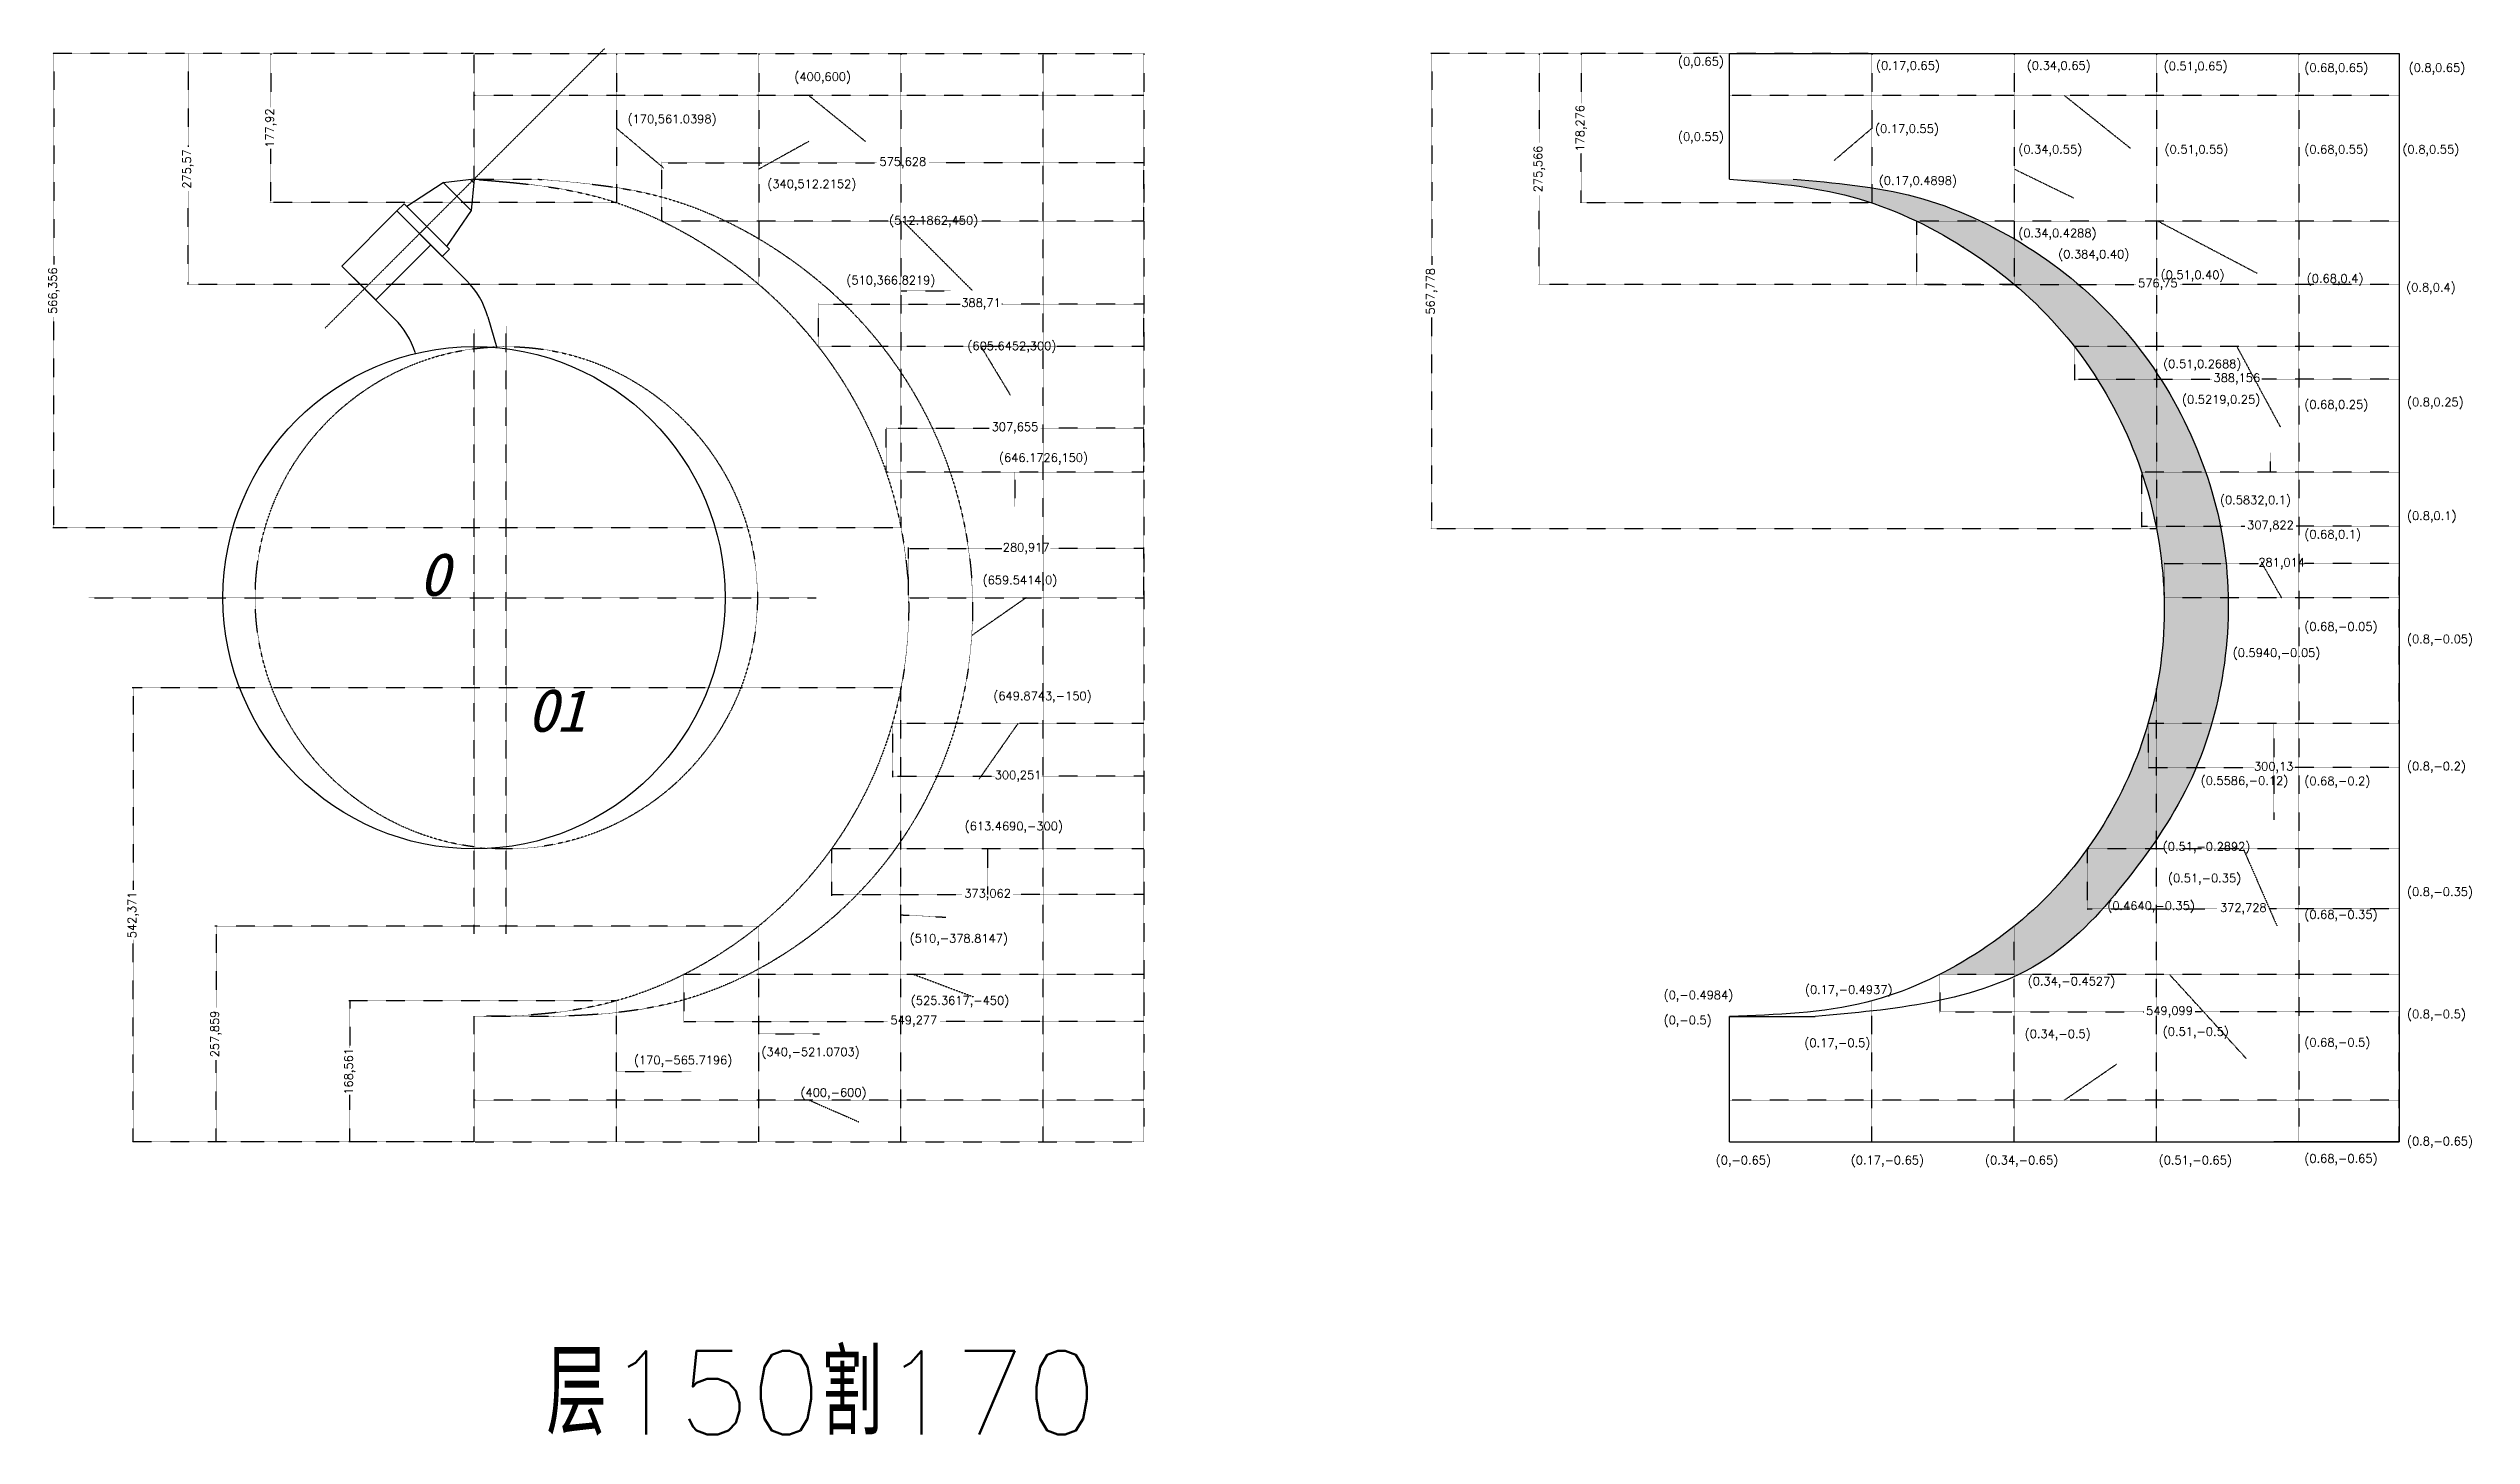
# Model space of a CAD drawing. Header units: millimetres. Extents: x -508 to 2386, y -1001 to 656.
import ezdxf

# ---------------------------------------------------------------- set-up
doc = ezdxf.new("R2010")
doc.units = ezdxf.units.MM
doc.header["$LTSCALE"] = 0.25
for name, pattern in [('ACAD_ISO02W100', [15, 12, -3]), ('CENTER', [50.800000000000004, 31.75, -6.35, 6.35, -6.35]), ('DASHED', [19.049999999999997, 12.7, -6.35])]:
    doc.linetypes.add(name, pattern=pattern)
doc.layers.add('zhongxinxian', color=250, linetype='CENTER')
doc.styles.get("Standard").update_dxf_attribs({"font": 'txt', "bigfont": 'gbcbig.shx'})
doc.dimstyles.new('ddd', dxfattribs={"dimtxt": 10, "dimasz": 0.01, "dimexe": 1.25, "dimexo": 0.625, "dimtad": 0, "dimtoh": 1, "dimdec": 3, "dimtxsty": 'Standard', "dimblk1": 'NONE', "dimsah": 1, "dimcen": 2.5, "dimadec": 0, "dimazin": 0, "dimtfac": 1, "dimtdec": 3, "dimtmove": 0, "dimatfit": 3, "dimfxl": 1, "dimarcsym": 0})
doc.dimstyles.new('ISO-25', dxfattribs={"dimtxt": 10, "dimasz": 0.01, "dimexe": 1.25, "dimexo": 0.625, "dimtad": 0, "dimtoh": 1, "dimdec": 3, "dimtxsty": 'Standard', "dimblk1": 'NONE', "dimsah": 1, "dimcen": 2.5, "dimadec": 0, "dimazin": 0, "dimtfac": 1, "dimtdec": 3, "dimtmove": 0, "dimatfit": 3, "dimldrblk": 'NONE', "dimfxl": 1, "dimarcsym": 0})

msp = doc.modelspace()

# ---------------------------------------------------------------- texts
at = {"color": 250, "ltscale": 0.01, "width": 1397.16662726079, "attachment_point": 1}
for s, insert, char_height in [('(0,0.65)', (1438.258440625791, 645.7235476988003), 10), ('(0.17,0.65)', (1674.837218145473, 640.7876544276476), 10), ('(0.34,0.65)', (1855.028884999726, 640.7876544235077), 10), ('(0.51,0.65)', (2018.597480723127, 640.1656319575922), 10), ('(0.68,0.65)', (2186.565743827447, 638.2359652239865), 10), ('(0.8,0.65)', (2311.09394901738, 638.2359652239865), 10), ('(400,600)', (382.6625749725999, 627.4358887835652), 10), ('(170,561.0398)', (183.4375664104036, 577.0207714743802), 10), ('(0,0.55)', (1438.258440625791, 555.9056073919884), 10), ('(0.17,0.55)', (1673.704459318742, 565.3103892499694), 10), ('(0.34,0.55)', (1844.837218142935, 540.7876544279824), 10), ('(0.51,0.55)', (2019.562824276662, 540.7876544279824), 10), ('(0.68,0.55)', (2186.565743827447, 540.7876544279824), 10), ('(0.8,0.55)', (2303.863674848639, 540.7876544279824), 10), ('(340,512.2152)', (350.3208412380509, 499.4590557939474), 10), ('(0.17,0.4898)', (1678.235463703018, 503.4190475681441), 10), ('(512.1862,450)', (495.9210026041609, 455.9497159242339), 10), ('(0.34,0.4288)', (1844.837218142935, 440.6643568986009), 10), ('(0.384,0.40)', (1892.531442943437, 415.4468621297127), 10), ('(510,366.8219)', (444.7586884766597, 384.4091789459045), 10), ('(0.51,0.40)', (2014.837218142935, 390.7876544279823), 10), ('(0.68,0.4)', (2189.461743565385, 386.4140717747468), 10), ('(0.8,0.4)', (2308.26795817832, 375.9283996502969), 10), ('(605.6452,300)', (589.3799535554324, 305.9497159242339), 10), ('(0.51,0.2688)', (2017.9511122146, 284.4423404698605), 10), ('(0.5219,0.25)', (2040.436161305044, 241.9394750898042), 10), ('(0.68,0.25)', (2186.565743827447, 235.8998413552435), 10), ('(0.8,0.25)', (2309.163261910317, 238.7943508389107), 10), ('(646.1726,150)', (627.1659853193732, 172.4071469128095), 10), ('(0.5832,0.1)', (2085.744254213078, 121.9484233846177), 10), ('(0.8,0.1)', (2309.163261910317, 102.9593059160647), 10), ('(0.68,0.1)', (2186.565743827447, 80.91692878055528), 10), ('(659.5414,0)', (607.4963805089383, 26.22012126722359), 10), ('(0.68,-0.05)', (2186.565743827447, -29.30231400541855), 10), ('(0.8,-0.05)', (2309.163261910317, -44.29045197589826), 10), ('(0.5940,-0.05)', (2101.057447836174, -60.67036894590144), 10), ('(649.8743,-150)', (620.3488804885119, -112.1967845443149), 10), ('(0.8,-0.2)', (2309.163261910317, -196.1060837956033), 10), ('(0.5586,-0.12)', (2062.711998204342, -213.4875469942657), 10), ('(0.68,-0.2)', (2186.565743827447, -213.8549454113963), 10), ('(613.4690,-300)', (586.0756065785054, -267.7374254977047), 10), ('(0.51,-0.2892)', (2017.447025659383, -292.0774591483739), 10), ('(0.51,-0.35)', (2023.642101989009, -329.8736431740875), 10), ('(0.8,-0.35)', (2309.163261910317, -346.1854190350998), 10), ('(0.4640,-0.35)', (1951.161295212921, -362.8799577057559), 10), ('(0.68,-0.35)', (2186.565743827447, -373.3301296485272), 10), ('(510,-378.8147)', (520.385150075449, -401.8733948776543), 10), ('(0.17,-0.4937)', (1589.931452217591, -463.0402124176207), 10), ('(0.34,-0.4527)', (1856.037286828506, -453.0306609009251), 10), ('(525.3617,-450)', (521.8132084558229, -476.0762753843636), 10), ('(0,-0.4984)', (1421.111610020418, -469.4643895929457), 10), ('(0.8,-0.5)', (2309.163261910317, -492.2937037535014), 10), ('(0,-0.5)', (1421.111610020418, -499.5035665928249), 10), ('(0.34,-0.5)', (1852.460586608672, -515.9478177346343), 10), ('(0.51,-0.5)', (2017.447025659383, -513.2152775693231), 10), ('(170,-565.7196)', (191.0712702274104, -547.2702598000724), 10), ('(340,-521.0703)', (343.3065724477156, -537.4363465963023), 10), ('(0.17,-0.5)', (1589.216118358156, -526.6723358763448), 10), ('(0.68,-0.5)', (2186.565743827447, -526.0669157752474), 10), ('(400,-600)', (389.9600899398756, -586.0285197135072), 10), ('(0,-0.65)', (1483.346057785869, -666.8060195770486), 10), ('(0.17,-0.65)', (1644.783022494529, -666.8060195770487), 10), ('(0.34,-0.65)', (1805.066850344492, -666.8060195770487), 10), ('(0.51,-0.65)', (2012.531944871977, -666.8060195770487), 10), ('(0.68,-0.65)', (2186.565743827447, -664.8193401759315), 10), ('(0.8,-0.65)', (2309.163261910317, -644.1093355732064), 10), ('层150割170', (86.42051486375374, -899.6901076151538), 100)]:
    msp.add_mtext(s, dxfattribs=dict(at, insert=insert, char_height=char_height))
at = {"linetype": 'ACAD_ISO02W100', "ltscale": 0.01, "char_height": 50, "attachment_point": 1}
for s, insert, width in [('{\\fKaiTi|b1|i1|c134|p49;O}', (-64.82698168557027, 52.30310742235383), 7732.277668696863), ('{\\fKaiTi|b1|i1|c134|p49;^I^IO\\fKaiTi|b0|i1|c134|p49;1}', (64.52020004906693, -26.7295983574663), 100.5108071200027)]:
    msp.add_mtext(s, dxfattribs=dict(at, insert=insert, width=width))

# ---------------------------------------------------------------- blocks, each defined once
blk = doc.blocks.new('*D7')
at = {"color": 0, "linetype": 'DASHED', "lineweight": -2, "ltscale": 0.01}
for p, q in [((1669.375000612208, 649.999999999665), (1321.490094747692, 649.999999999665)), ((1322.740094747692, 649.999999999665), (1322.740094747692, 590.6586540187877)), ((1322.740094747692, 471.7339747045773), (1322.740094747692, 531.0753206854545)), ((1669.375000609384, 471.7239747045772), (1321.490094747692, 471.7239747045774))]:
    blk.add_line(p, q, dxfattribs=at)
at = {"color": 0, "linetype": 'DASHED', "ltscale": 0.01}
blk.add_solid([(1322.738428081025, 471.7339747045773), (1322.741761414359, 471.7339747045773), (1322.740094747692, 471.7239747045774)], dxfattribs=at)
at = {"layer": 'Defpoints', "color": 0, "linetype": 'DASHED', "ltscale": 0.01}
for p in [(1670.000000612208, 649.999999999665), (1322.740094747692, 471.7239747045774), (1670.000000609384, 471.7239747045772)]:
    blk.add_point(p, dxfattribs=at)
at = {"color": 0, "linetype": 'DASHED', "ltscale": 0.01, "insert": (1322.740094747692, 560.8669873521213), "char_height": 10, "attachment_point": 5, "rotation": 90}
blk.add_mtext('178,276', dxfattribs=at)
blk = doc.blocks.new('_None')
blk = doc.blocks.new('*D8')
at = {"color": 0, "linetype": 'DASHED', "lineweight": -2, "ltscale": 0.01}
for p, q in [((1499.37500060967, 650.0000000687194), (1271.282262067666, 650.0000000687195)), ((1272.532262067666, 650.0000000687195), (1272.532262067666, 543.6801320027105)), ((1272.532262067666, 374.4435972700347), (1272.532262067666, 480.7634653360437)), ((1839.37500060967, 374.4335972700345), (1271.282262067666, 374.4335972700347))]:
    blk.add_line(p, q, dxfattribs=at)
at = {"color": 0, "linetype": 'DASHED', "ltscale": 0.01}
blk.add_solid([(1272.530595400999, 374.4435972700347), (1272.533928734333, 374.4435972700347), (1272.532262067666, 374.4335972700347)], dxfattribs=at)
at = {"layer": 'Defpoints', "color": 0, "linetype": 'DASHED', "ltscale": 0.01}
for p in [(1500.00000060967, 650.0000000687194), (1272.532262067666, 374.4335972700347), (1840.00000060967, 374.4335972700345)]:
    blk.add_point(p, dxfattribs=at)
at = {"color": 0, "linetype": 'DASHED', "ltscale": 0.01, "insert": (1272.532262067666, 512.2217986693772), "char_height": 10, "attachment_point": 5, "rotation": 90}
blk.add_mtext('275,566', dxfattribs=at)
blk = doc.blocks.new('*D9')
at = {"color": 0, "linetype": 'DASHED', "lineweight": -2, "ltscale": 0.01}
for p, q in [((1494.80754767995, 649.999999999665), (1142.809276080435, 649.9999999996651)), ((1144.059276080435, 649.9899999996651), (1144.059276080435, 397.5643275708947)), ((1144.059276080435, 82.2219884754577), (1144.059276080435, 334.6476609042281)), ((2009.37500060967, 82.22198847545747), (1142.809276080435, 82.2219884754577))]:
    blk.add_line(p, q, dxfattribs=at)
at = {"color": 0, "linetype": 'DASHED', "ltscale": 0.01}
blk.add_solid([(1144.057609413768, 649.9899999996651), (1144.060942747102, 649.9899999996651), (1144.059276080435, 649.9999999996651)], dxfattribs=at)
at = {"layer": 'Defpoints', "color": 0, "linetype": 'DASHED', "ltscale": 0.01}
for p in [(1144.059276080435, 649.9999999996651), (1495.43254767995, 649.999999999665), (2010.00000060967, 82.22198847545747)]:
    blk.add_point(p, dxfattribs=at)
at = {"color": 0, "linetype": 'DASHED', "ltscale": 0.01, "insert": (1144.059276080435, 366.1059942375616), "char_height": 10, "attachment_point": 5, "rotation": 90}
blk.add_mtext('567,778', dxfattribs=at)
blk = doc.blocks.new('*D16')
at = {"color": 0, "linetype": 'DASHED', "lineweight": -2, "ltscale": 0.01}
for p, q in [((1723.249576085203, 449.3749999999999), (1723.249576085203, 373.1835972700345)), ((2300.00000060967, 449.3749999999999), (2300.00000060967, 373.1835972700345)), ((1723.259576085203, 374.4335972700345), (1985.171455014103, 374.4335972700345)), ((2300.00000060967, 374.4335972700345), (2038.08812168077, 374.4335972700345))]:
    blk.add_line(p, q, dxfattribs=at)
at = {"color": 0, "linetype": 'DASHED', "ltscale": 0.01}
blk.add_solid([(1723.259576085203, 374.4352639367012), (1723.259576085203, 374.4319306033678), (1723.249576085203, 374.4335972700345)], dxfattribs=at)
at = {"layer": 'Defpoints', "color": 0, "linetype": 'DASHED', "ltscale": 0.01}
for p in [(1723.249576085203, 449.9999999999999), (2300.00000060967, 449.9999999999999), (1723.249576085203, 374.4335972700345)]:
    blk.add_point(p, dxfattribs=at)
at = {"color": 0, "linetype": 'DASHED', "ltscale": 0.01, "insert": (2011.629788347436, 374.4335972700345), "char_height": 10, "attachment_point": 5}
blk.add_mtext('576,75', dxfattribs=at)
blk = doc.blocks.new('*D17')
at = {"color": 0, "linetype": 'DASHED', "lineweight": -2, "ltscale": 0.01}
for p, q in [((1911.843990827267, 299.375), (1911.843990827267, 260.0194115687682)), ((2300.00000060967, 299.3749999999999), (2300.00000060967, 260.0194115687682)), ((1911.853990827267, 261.2694115687682), (2076.130329051802, 261.2694115687682)), ((2300.00000060967, 261.2694115687682), (2135.713662385135, 261.2694115687682))]:
    blk.add_line(p, q, dxfattribs=at)
at = {"color": 0, "linetype": 'DASHED', "ltscale": 0.01}
blk.add_solid([(1911.853990827267, 261.2710782354349), (1911.853990827267, 261.2677449021015), (1911.843990827267, 261.2694115687682)], dxfattribs=at)
at = {"layer": 'Defpoints', "color": 0, "linetype": 'DASHED', "ltscale": 0.01}
for p in [(1911.843990827267, 300), (2300.00000060967, 299.9999999999999), (1911.843990827267, 261.2694115687682)]:
    blk.add_point(p, dxfattribs=at)
at = {"color": 0, "linetype": 'DASHED', "ltscale": 0.01, "insert": (2105.921995718468, 261.2694115687682), "char_height": 10, "attachment_point": 5}
blk.add_mtext('388,156', dxfattribs=at)
blk = doc.blocks.new('*D18')
at = {"color": 0, "linetype": 'DASHED', "lineweight": -2, "ltscale": 0.01}
for p, q in [((1992.177854847383, 149.3750000000001), (1992.177854847383, 84.19267221836162)), ((2300.00000060967, 149.375), (2300.00000060967, 84.19267221836162)), ((1992.187854847383, 85.44267221836162), (2115.463927728526, 85.44267221836162)), ((2300.00000060967, 85.44267221836162), (2176.713927728526, 85.44267221836162))]:
    blk.add_line(p, q, dxfattribs=at)
at = {"color": 0, "linetype": 'DASHED', "ltscale": 0.01}
blk.add_solid([(1992.187854847383, 85.44433888502829), (1992.187854847383, 85.44100555169496), (1992.177854847383, 85.44267221836162)], dxfattribs=at)
at = {"layer": 'Defpoints', "color": 0, "linetype": 'DASHED', "ltscale": 0.01}
for p in [(1992.177854847383, 150.0000000000001), (2300.00000060967, 150), (1992.177854847383, 85.44267221836162)]:
    blk.add_point(p, dxfattribs=at)
at = {"color": 0, "linetype": 'DASHED', "ltscale": 0.01, "insert": (2146.088927728526, 85.44267221836162), "char_height": 10, "attachment_point": 5}
blk.add_mtext('307,822', dxfattribs=at)
blk = doc.blocks.new('*D20')
at = {"color": 0, "linetype": 'DASHED', "lineweight": -2, "ltscale": 0.01}
for p, q in [((1999.869568041532, -150.6249999999997), (1999.869568041532, -204.14814920752)), ((2300.00000060967, -150.6249999999997), (2300.00000060967, -204.14814920752)), ((1999.879568041532, -202.89814920752), (2126.814784325601, -202.89814920752)), ((2300.00000060967, -202.89814920752), (2173.064784325601, -202.89814920752))]:
    blk.add_line(p, q, dxfattribs=at)
at = {"color": 0, "linetype": 'DASHED', "ltscale": 0.01}
blk.add_solid([(1999.879568041532, -202.8964825408533), (1999.879568041532, -202.8998158741866), (1999.869568041532, -202.89814920752)], dxfattribs=at)
at = {"layer": 'Defpoints', "color": 0, "linetype": 'DASHED', "ltscale": 0.01}
for p in [(1999.869568041532, -149.9999999999997), (2300.00000060967, -149.9999999999997), (1999.869568041532, -202.89814920752)]:
    blk.add_point(p, dxfattribs=at)
at = {"color": 0, "linetype": 'DASHED', "ltscale": 0.01, "insert": (2149.939784325601, -202.89814920752), "char_height": 10, "attachment_point": 5}
blk.add_mtext('300,13', dxfattribs=at)
blk = doc.blocks.new('*D21')
at = {"color": 0, "linetype": 'DASHED', "lineweight": -2, "ltscale": 0.01}
for p, q in [((1927.27195998354, -300.6249999999996), (1927.27195998354, -372.864279485424)), ((2300.00000060967, -300.6249999999997), (2300.00000060967, -372.864279485424)), ((1927.28195998354, -371.614279485424), (2082.182646963272, -371.614279485424)), ((2300.00000060967, -371.614279485424), (2145.099313629938, -371.614279485424))]:
    blk.add_line(p, q, dxfattribs=at)
at = {"color": 0, "linetype": 'DASHED', "ltscale": 0.01}
blk.add_solid([(1927.28195998354, -371.6126128187574), (1927.28195998354, -371.6159461520907), (1927.27195998354, -371.614279485424)], dxfattribs=at)
at = {"layer": 'Defpoints', "color": 0, "linetype": 'DASHED', "ltscale": 0.01}
for p in [(1927.27195998354, -299.9999999999996), (2300.00000060967, -299.9999999999997), (1927.27195998354, -371.614279485424)]:
    blk.add_point(p, dxfattribs=at)
at = {"color": 0, "linetype": 'DASHED', "ltscale": 0.01, "insert": (2113.640980296605, -371.614279485424), "char_height": 10, "attachment_point": 5}
blk.add_mtext('372,728', dxfattribs=at)
blk = doc.blocks.new('*D22')
at = {"color": 0, "linetype": 'DASHED', "lineweight": -2, "ltscale": 0.01}
for p, q in [((1750.900981949635, -450.6249999999998), (1750.900981949635, -496.0667345508173)), ((2300.00000060967, -450.6249999999996), (2300.00000060967, -496.0667345508173)), ((1750.910981949635, -494.8167345508173), (1994.830491279653, -494.8167345508173)), ((2300.00000060967, -494.8167345508173), (2056.080491279653, -494.8167345508173))]:
    blk.add_line(p, q, dxfattribs=at)
at = {"color": 0, "linetype": 'DASHED', "ltscale": 0.01}
blk.add_solid([(1750.910981949635, -494.8150678841506), (1750.910981949635, -494.8184012174839), (1750.900981949635, -494.8167345508173)], dxfattribs=at)
at = {"layer": 'Defpoints', "color": 0, "linetype": 'DASHED', "ltscale": 0.01}
for p in [(1750.900981949635, -449.9999999999998), (2300.00000060967, -449.9999999999996), (1750.900981949635, -494.8167345508173)]:
    blk.add_point(p, dxfattribs=at)
at = {"color": 0, "linetype": 'DASHED', "ltscale": 0.01, "insert": (2025.455491279653, -494.8167345508173), "char_height": 10, "attachment_point": 5}
blk.add_mtext('549,099', dxfattribs=at)
blk = doc.blocks.new('*D23')
at = {"color": 0, "linetype": 'DASHED', "lineweight": -2, "ltscale": 0.01}
for p, q in [((2018.986474346707, 0.6250000000003186), (2018.986474346707, 42.07419045788811)), ((2018.996474346707, 40.82419045788811), (2132.206570811522, 40.82419045788811)), ((2300.00000060967, 40.82419045788811), (2186.789904144855, 40.82419045788811)), ((2300.00000060967, 0.6250000000002842), (2300.00000060967, 42.07419045788811))]:
    blk.add_line(p, q, dxfattribs=at)
at = {"color": 0, "linetype": 'DASHED', "ltscale": 0.01}
blk.add_solid([(2018.996474346707, 40.82585712455477), (2018.996474346707, 40.82252379122144), (2018.986474346707, 40.82419045788811)], dxfattribs=at)
at = {"layer": 'Defpoints', "color": 0, "linetype": 'DASHED', "ltscale": 0.01}
for p in [(2018.986474346707, 40.82419045788811), (2018.986474346707, 3.186313258495449e-13), (2300.00000060967, 2.842170943040401e-13)]:
    blk.add_point(p, dxfattribs=at)
at = {"color": 0, "linetype": 'DASHED', "ltscale": 0.01, "insert": (2159.498237478188, 40.82419045788811), "char_height": 10, "attachment_point": 5}
blk.add_mtext('281,014', dxfattribs=at)
blk = doc.blocks.new('*D30')
at = {"color": 0, "linetype": 'DASHED', "lineweight": -2, "ltscale": 0.01}
for p, q in [((-0.6250000000000171, 650), (-243.908984397156, 650)), ((-242.658984397156, 650), (-242.658984397156, 585.8364600301696)), ((-242.658984397156, 472.0895867270061), (-242.658984397156, 536.2531266968364)), ((169.3749999999999, 472.079586727006), (-243.908984397156, 472.0795867270061))]:
    blk.add_line(p, q, dxfattribs=at)
at = {"color": 0, "linetype": 'DASHED', "ltscale": 0.01}
blk.add_solid([(-242.6606510638227, 472.0895867270061), (-242.6573177304894, 472.0895867270061), (-242.658984397156, 472.0795867270061)], dxfattribs=at)
at = {"layer": 'Defpoints', "color": 0, "linetype": 'DASHED', "ltscale": 0.01}
for p in [(-1.704239788851904e-14, 650), (-242.658984397156, 472.0795867270061), (169.9999999999999, 472.079586727006)]:
    blk.add_point(p, dxfattribs=at)
at = {"color": 0, "linetype": 'DASHED', "ltscale": 0.01, "insert": (-242.6589843971561, 561.044793363503), "char_height": 10, "attachment_point": 5, "rotation": 90}
blk.add_mtext('177,92', dxfattribs=at)
blk = doc.blocks.new('*D31')
at = {"color": 0, "linetype": 'DASHED', "lineweight": -2, "ltscale": 0.01}
for p, q in [((-1.250000000000017, 650), (-342.948468994251, 650.0000000000001)), ((-341.698468994251, 649.9900000000001), (-341.698468994251, 538.6685417849128)), ((-341.6984689942511, 374.4304169031587), (-341.698468994251, 485.7518751182461)), ((339.3749999999999, 374.4304169031585), (-342.9484689942511, 374.4304169031587))]:
    blk.add_line(p, q, dxfattribs=at)
at = {"color": 0, "linetype": 'DASHED', "ltscale": 0.01}
blk.add_solid([(-341.7001356609176, 649.9900000000001), (-341.6968023275843, 649.9900000000001), (-341.698468994251, 650.0000000000001)], dxfattribs=at)
at = {"layer": 'Defpoints', "color": 0, "linetype": 'DASHED', "ltscale": 0.01}
for p in [(-341.698468994251, 650.0000000000001), (-0.6250000000000171, 650), (339.9999999999999, 374.4304169031585)]:
    blk.add_point(p, dxfattribs=at)
at = {"color": 0, "linetype": 'DASHED', "ltscale": 0.01, "insert": (-341.6984689942511, 512.2102084515793), "char_height": 10, "attachment_point": 5, "rotation": 90}
blk.add_mtext('275,57', dxfattribs=at)
blk = doc.blocks.new('*D32')
at = {"color": 0, "linetype": 'DASHED', "lineweight": -2, "ltscale": 0.01}
for p, q in [((-1.250000000000017, 650), (-503.1594396225227, 650.0000000000001)), ((-501.9094396225227, 649.9900000000001), (-501.9094396225228, 398.2752715564083)), ((-501.9094396225229, 83.64387644614982), (-501.9094396225228, 335.3586048897417)), ((509.3749999999999, 83.64387644614953), (-503.1594396225229, 83.64387644614982))]:
    blk.add_line(p, q, dxfattribs=at)
at = {"color": 0, "linetype": 'DASHED', "ltscale": 0.01}
blk.add_solid([(-501.9111062891894, 649.9900000000001), (-501.907772955856, 649.9900000000001), (-501.9094396225227, 650.0000000000001)], dxfattribs=at)
at = {"layer": 'Defpoints', "color": 0, "linetype": 'DASHED', "ltscale": 0.01}
for p in [(-501.9094396225227, 650.0000000000001), (-0.6250000000000171, 650), (509.9999999999999, 83.64387644614953)]:
    blk.add_point(p, dxfattribs=at)
at = {"color": 0, "linetype": 'DASHED', "ltscale": 0.01, "insert": (-501.9094396225229, 366.8169382230749), "char_height": 10, "attachment_point": 5, "rotation": 90}
blk.add_mtext('566,356', dxfattribs=at)
blk = doc.blocks.new('*D33')
at = {"color": 0, "linetype": 'DASHED', "lineweight": -2, "ltscale": 0.01}
for p, q in [((169.3749999999998, -481.4392561043522), (-149.6537727116702, -481.4392561043521)), ((-148.4037727116701, -481.4392561043521), (-148.4037727116701, -537.589628052176)), ((-148.4037727116702, -649.9899999999997), (-148.4037727116702, -593.839628052176)), ((-0.6250000000002274, -649.9999999999997), (-149.6537727116702, -649.9999999999997))]:
    blk.add_line(p, q, dxfattribs=at)
at = {"color": 0, "linetype": 'DASHED', "ltscale": 0.01}
blk.add_solid([(-148.4054393783368, -649.9899999999997), (-148.4021060450035, -649.9899999999997), (-148.4037727116702, -649.9999999999997)], dxfattribs=at)
at = {"layer": 'Defpoints', "color": 0, "linetype": 'DASHED', "ltscale": 0.01}
for p in [(169.9999999999998, -481.4392561043522), (-148.4037727116702, -649.9999999999997), (-2.273736754432321e-13, -649.9999999999997)]:
    blk.add_point(p, dxfattribs=at)
at = {"color": 0, "linetype": 'DASHED', "ltscale": 0.01, "insert": (-148.4037727116701, -565.714628052176), "char_height": 10, "attachment_point": 5, "rotation": 90}
blk.add_mtext('168,561', dxfattribs=at)
blk = doc.blocks.new('*D34')
at = {"color": 0, "linetype": 'DASHED', "lineweight": -2, "ltscale": 0.01}
for p, q in [((339.3749999999998, -392.1406441775312), (-309.5679923708667, -392.140644177531)), ((-308.3179923708667, -392.140644177531), (-308.3179923708667, -489.606988755432)), ((-308.3179923708668, -649.9899999999996), (-308.3179923708667, -552.5236554220986)), ((-1.250000000000227, -649.9999999999997), (-309.5679923708668, -649.9999999999995))]:
    blk.add_line(p, q, dxfattribs=at)
at = {"color": 0, "linetype": 'DASHED', "ltscale": 0.01}
blk.add_solid([(-308.3196590375334, -649.9899999999996), (-308.3163257042001, -649.9899999999996), (-308.3179923708668, -649.9999999999995)], dxfattribs=at)
at = {"layer": 'Defpoints', "color": 0, "linetype": 'DASHED', "ltscale": 0.01}
for p in [(339.9999999999998, -392.1406441775312), (-308.3179923708668, -649.9999999999995), (-0.6250000000002274, -649.9999999999997)]:
    blk.add_point(p, dxfattribs=at)
at = {"color": 0, "linetype": 'DASHED', "ltscale": 0.01, "insert": (-308.3179923708666, -521.0653220887654), "char_height": 10, "attachment_point": 5, "rotation": 90}
blk.add_mtext('257,859', dxfattribs=at)
blk = doc.blocks.new('*D35')
at = {"color": 0, "linetype": 'DASHED', "lineweight": -2, "ltscale": 0.01}
for p, q in [((509.3749999999998, -107.629123318031), (-408.4289124218775, -107.6291233180308)), ((-407.1789124218775, -107.6291233180308), (-407.1789124218776, -349.0178949923484)), ((-407.1789124218777, -649.9899999999996), (-407.1789124218776, -408.6012283256818)), ((-1.875000000000227, -649.9999999999997), (-408.4289124218777, -649.9999999999995))]:
    blk.add_line(p, q, dxfattribs=at)
at = {"color": 0, "linetype": 'DASHED', "ltscale": 0.01}
blk.add_solid([(-407.1805790885443, -649.9899999999996), (-407.177245755211, -649.9899999999996), (-407.1789124218777, -649.9999999999995)], dxfattribs=at)
at = {"layer": 'Defpoints', "color": 0, "linetype": 'DASHED', "ltscale": 0.01}
for p in [(509.9999999999998, -107.629123318031), (-407.1789124218777, -649.9999999999995), (-1.250000000000227, -649.9999999999997)]:
    blk.add_point(p, dxfattribs=at)
at = {"color": 0, "linetype": 'DASHED', "ltscale": 0.01, "insert": (-407.1789124218775, -378.8095616590152), "char_height": 10, "attachment_point": 5, "rotation": 90}
blk.add_mtext('542,371', dxfattribs=at)
blk = doc.blocks.new('*D36')
at = {"color": 0, "linetype": 'DASHED', "lineweight": -2, "ltscale": 0.01}
for p, q in [((224.3724164000887, 450.6250000000002), (224.3724164000887, 520.8178824659826)), ((224.3724164000887, 519.5678824659826), (480.722874866711, 519.5678824659826)), ((799.99, 519.5678824659826), (543.6395415333777, 519.5678824659826)), ((800, 450.6250000000001), (800, 520.8178824659826))]:
    blk.add_line(p, q, dxfattribs=at)
at = {"color": 0, "linetype": 'DASHED', "ltscale": 0.01}
blk.add_solid([(799.99, 519.5695491326493), (799.99, 519.566215799316), (800, 519.5678824659826)], dxfattribs=at)
at = {"layer": 'Defpoints', "color": 0, "linetype": 'DASHED', "ltscale": 0.01}
for p in [(800, 519.5678824659826), (224.3724164000887, 450.0000000000002), (800, 450.0000000000001)]:
    blk.add_point(p, dxfattribs=at)
at = {"color": 0, "linetype": 'DASHED', "ltscale": 0.01, "insert": (512.1812082000444, 519.5678824659826), "char_height": 10, "attachment_point": 5}
blk.add_mtext('575,628', dxfattribs=at)
blk = doc.blocks.new('*D37')
at = {"color": 0, "linetype": 'DASHED', "lineweight": -2, "ltscale": 0.01}
for p, q in [((411.2903183026316, 300.6250000000001), (411.2903183026316, 352.1955080954394)), ((411.2903183026316, 350.9455080954394), (580.8484924846491, 350.9455080954394)), ((799.9899999999999, 350.9455080954394), (630.4318258179824, 350.9455080954394)), ((799.9999999999999, 300.6250000000001), (799.9999999999999, 352.1955080954394))]:
    blk.add_line(p, q, dxfattribs=at)
at = {"color": 0, "linetype": 'DASHED', "ltscale": 0.01}
blk.add_solid([(799.9899999999999, 350.9471747621061), (799.9899999999999, 350.9438414287728), (799.9999999999999, 350.9455080954394)], dxfattribs=at)
at = {"layer": 'Defpoints', "color": 0, "linetype": 'DASHED', "ltscale": 0.01}
for p in [(799.9999999999999, 350.9455080954394), (411.2903183026316, 300.0000000000001), (799.9999999999999, 300.0000000000001)]:
    blk.add_point(p, dxfattribs=at)
at = {"color": 0, "linetype": 'DASHED', "ltscale": 0.01, "insert": (605.6401591513157, 350.9455080954394), "char_height": 10, "attachment_point": 5}
blk.add_mtext('388,71', dxfattribs=at)
blk = doc.blocks.new('*D38')
at = {"color": 0, "linetype": 'DASHED', "lineweight": -2, "ltscale": 0.01}
for p, q in [((492.3452495728917, 150.6250000000001), (492.3452495728917, 203.9494990768453)), ((492.3452495728917, 202.6994990768453), (615.5426247864459, 202.6994990768453)), ((799.99, 202.6994990768453), (676.7926247864459, 202.6994990768453)), ((800, 150.6250000000001), (800, 203.9494990768453))]:
    blk.add_line(p, q, dxfattribs=at)
at = {"color": 0, "linetype": 'DASHED', "ltscale": 0.01}
blk.add_solid([(799.99, 202.701165743512), (799.99, 202.6978324101786), (800, 202.6994990768453)], dxfattribs=at)
at = {"layer": 'Defpoints', "color": 0, "linetype": 'DASHED', "ltscale": 0.01}
for p in [(800, 202.6994990768453), (492.3452495728917, 150.0000000000001), (800, 150.0000000000001)]:
    blk.add_point(p, dxfattribs=at)
at = {"color": 0, "linetype": 'DASHED', "ltscale": 0.01, "insert": (646.1676247864459, 202.6994990768453), "char_height": 10, "attachment_point": 5}
blk.add_mtext('307,655', dxfattribs=at)
blk = doc.blocks.new('*D39')
at = {"color": 0, "linetype": 'DASHED', "lineweight": -2, "ltscale": 0.01}
for p, q in [((519.0827616172902, 0.6250000000000597), (519.0827616172902, 60.01039029049389)), ((519.0827616172902, 58.76039029049389), (630.5780474753117, 58.76039029049389)), ((799.9899999999999, 58.76039029049389), (688.4947141419784, 58.76039029049389)), ((799.9999999999999, 0.6250000000001137), (799.9999999999999, 60.01039029049389))]:
    blk.add_line(p, q, dxfattribs=at)
at = {"color": 0, "linetype": 'DASHED', "ltscale": 0.01}
blk.add_solid([(799.9899999999999, 58.76205695716055), (799.9899999999999, 58.75872362382722), (799.9999999999999, 58.76039029049389)], dxfattribs=at)
at = {"layer": 'Defpoints', "color": 0, "linetype": 'DASHED', "ltscale": 0.01}
for p in [(799.9999999999999, 58.76039029049389), (519.0827616172902, 5.978030449145367e-14), (799.9999999999999, 1.13686837721616e-13)]:
    blk.add_point(p, dxfattribs=at)
at = {"color": 0, "linetype": 'DASHED', "ltscale": 0.01, "insert": (659.536380808645, 58.76039029049389), "char_height": 10, "attachment_point": 5}
blk.add_mtext('280,917', dxfattribs=at)
blk = doc.blocks.new('*D40')
at = {"color": 0, "linetype": 'DASHED', "lineweight": -2, "ltscale": 0.01}
for p, q in [((499.7485183865082, -150.6249999999999), (499.7485183865082, -214.4272285599727)), ((799.9999999999999, -150.6249999999999), (799.9999999999999, -214.4272285599727)), ((499.7485183865082, -213.1772285599727), (621.744259193254, -213.1772285599727)), ((799.9899999999999, -213.1772285599727), (677.994259193254, -213.1772285599727))]:
    blk.add_line(p, q, dxfattribs=at)
at = {"color": 0, "linetype": 'DASHED', "ltscale": 0.01}
blk.add_solid([(799.9899999999999, -213.1755618933061), (799.9899999999999, -213.1788952266394), (799.9999999999999, -213.1772285599727)], dxfattribs=at)
at = {"layer": 'Defpoints', "color": 0, "linetype": 'DASHED', "ltscale": 0.01}
for p in [(499.7485183865082, -149.9999999999999), (799.9999999999999, -149.9999999999999), (799.9999999999999, -213.1772285599727)]:
    blk.add_point(p, dxfattribs=at)
at = {"color": 0, "linetype": 'DASHED', "ltscale": 0.01, "insert": (649.869259193254, -213.1772285599727), "char_height": 10, "attachment_point": 5}
blk.add_mtext('300,251', dxfattribs=at)
blk = doc.blocks.new('*D41')
at = {"color": 0, "linetype": 'DASHED', "lineweight": -2, "ltscale": 0.01}
for p, q in [((426.9379322324536, -300.6249999999998), (426.9379322324536, -355.861682636003)), ((799.9999999999999, -300.6249999999999), (799.9999999999999, -355.861682636003)), ((426.9379322324536, -354.611682636003), (582.8439661162267, -354.611682636003)), ((799.9899999999999, -354.611682636003), (644.0939661162267, -354.611682636003))]:
    blk.add_line(p, q, dxfattribs=at)
at = {"color": 0, "linetype": 'DASHED', "ltscale": 0.01}
blk.add_solid([(799.9899999999999, -354.6100159693364), (799.9899999999999, -354.6133493026697), (799.9999999999999, -354.611682636003)], dxfattribs=at)
at = {"layer": 'Defpoints', "color": 0, "linetype": 'DASHED', "ltscale": 0.01}
for p in [(426.9379322324536, -299.9999999999998), (799.9999999999999, -299.9999999999999), (799.9999999999999, -354.611682636003)]:
    blk.add_point(p, dxfattribs=at)
at = {"color": 0, "linetype": 'DASHED', "ltscale": 0.01, "insert": (613.4689661162267, -354.611682636003), "char_height": 10, "attachment_point": 5}
blk.add_mtext('373,062', dxfattribs=at)
blk = doc.blocks.new('*D42')
at = {"color": 0, "linetype": 'DASHED', "lineweight": -2, "ltscale": 0.01}
for p, q in [((250.7233923110416, -450.6249999999997), (250.7233923110416, -507.285277695657)), ((799.9999999999998, -450.6249999999998), (799.9999999999998, -507.285277695657)), ((250.7233923110416, -506.035277695657), (493.8983628221874, -506.035277695657)), ((799.9899999999998, -506.035277695657), (556.8150294888541, -506.035277695657))]:
    blk.add_line(p, q, dxfattribs=at)
at = {"color": 0, "linetype": 'DASHED', "ltscale": 0.01}
blk.add_solid([(799.9899999999998, -506.0336110289903), (799.9899999999998, -506.0369443623237), (799.9999999999998, -506.035277695657)], dxfattribs=at)
at = {"layer": 'Defpoints', "color": 0, "linetype": 'DASHED', "ltscale": 0.01}
for p in [(250.7233923110416, -449.9999999999997), (799.9999999999998, -449.9999999999998), (799.9999999999998, -506.035277695657)]:
    blk.add_point(p, dxfattribs=at)
at = {"color": 0, "linetype": 'DASHED', "ltscale": 0.01, "insert": (525.3566961555207, -506.035277695657), "char_height": 10, "attachment_point": 5}
blk.add_mtext('549,277', dxfattribs=at)

# ---------------------------------------------------------------- dimensions: what is measured, and where the dimension line sits
at = {"color": 1, "linetype": 'DASHED', "ltscale": 0.01}
for base, p1, p2, dimstyle, picture, middle in [((-501.9094396225227, 650.0000000000001), (509.9999999999999, 83.64387644614953), (-0.6250000000000171, 650), 'ddd', '*D32', (-501.9094396225229, 366.8169382230749)), ((-341.698468994251, 650.0000000000001), (339.9999999999999, 374.4304169031585), (-0.6250000000000171, 650), 'ddd', '*D31', (-341.6984689942511, 512.2102084515793)), ((-242.658984397156, 472.0795867270061), (-1.704239788851903e-14, 650), (169.9999999999999, 472.079586727006), 'ddd', '*D30', (-242.6589843971561, 561.044793363503)), ((1144.059276080435, 649.9999999996651), (2010.00000060967, 82.22198847545747), (1495.43254767995, 649.999999999665), 'ISO-25', '*D9', (1144.059276080435, 366.1059942375616)), ((1272.532262067666, 374.4335972700347), (1500.00000060967, 650.0000000687194), (1840.00000060967, 374.4335972700345), 'ISO-25', '*D8', (1272.532262067666, 512.2217986693772)), ((1322.740094747692, 471.7239747045774), (1670.000000612208, 649.999999999665), (1670.000000609384, 471.7239747045772), 'ISO-25', '*D7', (1322.740094747692, 560.8669873521213)), ((-407.1789124218777, -649.9999999999995), (509.9999999999998, -107.629123318031), (-1.250000000000227, -649.9999999999997), 'ddd', '*D35', (-407.1789124218775, -378.8095616590152)), ((-308.3179923708668, -649.9999999999995), (339.9999999999998, -392.1406441775312), (-0.6250000000002274, -649.9999999999997), 'ddd', '*D34', (-308.3179923708666, -521.0653220887654)), ((-148.4037727116702, -649.9999999999997), (169.9999999999998, -481.4392561043522), (-2.273736754432321e-13, -649.9999999999997), 'ddd', '*D33', (-148.4037727116701, -565.714628052176))]:
    dim = msp.add_linear_dim(base=base, p1=p1, p2=p2, angle=90, dimstyle=dimstyle, dxfattribs=at)
    dim.commit()
    dim.dimension.update_dxf_attribs({"geometry": picture, "text_midpoint": middle})
for base, p1, p2, dimstyle, picture, middle in [((800, 519.5678824659826), (224.3724164000887, 450.0000000000002), (800, 450.0000000000001), 'ddd', '*D36', (512.1812082000444, 519.5678824659826)), ((1723.249576085203, 374.4335972700345), (2300.00000060967, 449.9999999999999), (1723.249576085203, 449.9999999999999), 'ISO-25', '*D16', (2011.629788347436, 374.4335972700345)), ((799.9999999999999, 350.9455080954394), (411.2903183026316, 300.0000000000001), (799.9999999999999, 300.0000000000001), 'ddd', '*D37', (605.6401591513157, 350.9455080954394)), ((800, 202.6994990768453), (492.3452495728917, 150.0000000000001), (800, 150.0000000000001), 'ddd', '*D38', (646.1676247864459, 202.6994990768453)), ((799.9999999999999, 58.76039029049389), (519.0827616172902, 5.978030449145367e-14), (799.9999999999999, 1.13686837721616e-13), 'ddd', '*D39', (659.536380808645, 58.76039029049389)), ((2018.986474346707, 40.82419045788811), (2300.00000060967, 2.842170943040401e-13), (2018.986474346707, 3.186313258495449e-13), 'ISO-25', '*D23', (2159.498237478188, 40.82419045788811)), ((799.9999999999999, -213.1772285599727), (499.7485183865082, -149.9999999999999), (799.9999999999999, -149.9999999999999), 'ddd', '*D40', (649.869259193254, -213.1772285599727)), ((1999.869568041532, -202.89814920752), (2300.00000060967, -149.9999999999997), (1999.869568041532, -149.9999999999997), 'ISO-25', '*D20', (2149.939784325601, -202.89814920752)), ((1927.27195998354, -371.614279485424), (2300.00000060967, -299.9999999999997), (1927.27195998354, -299.9999999999996), 'ISO-25', '*D21', (2113.640980296605, -371.614279485424)), ((799.9999999999998, -506.035277695657), (250.7233923110416, -449.9999999999997), (799.9999999999998, -449.9999999999998), 'ddd', '*D42', (525.3566961555207, -506.035277695657)), ((1750.900981949635, -494.8167345508173), (2300.00000060967, -449.9999999999996), (1750.900981949635, -449.9999999999998), 'ISO-25', '*D22', (2025.455491279653, -494.8167345508173))]:
    dim = msp.add_linear_dim(base=base, p1=p1, p2=p2, dimstyle=dimstyle, dxfattribs=at)
    dim.commit()
    dim.dimension.update_dxf_attribs({"geometry": picture, "text_midpoint": middle})
for base, p1, p2, dimstyle, picture, middle in [((1911.843990827267, 261.2694115687682), (2300.00000060967, 299.9999999999999), (1911.843990827267, 300), 'ISO-25', '*D17', (2105.921995718468, 261.2694115687682)), ((1992.177854847383, 85.44267221836162), (2300.00000060967, 150), (1992.177854847383, 150.0000000000001), 'ISO-25', '*D18', (2146.088927728526, 85.44267221836162)), ((799.9999999999999, -354.611682636003), (426.9379322324536, -299.9999999999998), (799.9999999999999, -299.9999999999999), 'ddd', '*D41', (613.4689661162267, -354.611682636003))]:
    dim = msp.add_linear_dim(base=base, p1=p1, p2=p2, dimstyle=dimstyle, dxfattribs=at)
    dim.commit()
    dim.dimension.update_dxf_attribs({"geometry": picture, "text_midpoint": middle, "dimtype": 160})

# ---------------------------------------------------------------- hatches: boundary and pattern name
at = {"linetype": 'DASHED', "ltscale": 0.01}
h = msp.add_hatch(color=250, dxfattribs=at)
edge = h.paths.add_edge_path()
edge.add_spline(control_points=[(1845.301745097821, -449.9999999999997), (1856.573616979841, -444.5830716921122), (1907.46727633048, -416.236707523736), (1979.645326447527, -335.43708712194), (2059.030695164109, -218.4484494300896), (2097.473545406991, -78.55724317061996), (2097.286205017451, 66.63316554644476), (2052.686950837359, 206.2045885850605), (1972.537130992871, 329.7744147167169), (1859.23909829258, 424.6122082910435), (1723.701127320701, 487.4981754735816), (1625.309809282375, 495.8262838323441), (1576, 499.9999999999999)], knot_values=[0, 0, 0, 0, 37.52507046098322, 175.304729205207, 317.3469764417246, 459.7899474862797, 602.7934439470306, 747.3375548613117, 893.2279246600068, 1038.682384887255, 1185.502002105118, 1333.004544456089, 1333.004544456089, 1333.004544456089, 1333.004544456089], degree=3, periodic=0)
edge.add_line((1575.999999999999, 499.9999999999999), (1499.999992699436, 500.0000006096715))
edge.add_spline(control_points=[(1499.999999999998, 499.9999999999999), (1549.343019807234, 495.8948275255001), (1647.495482434222, 487.7288743784331), (1782.531830233406, 424.0054366791029), (1896.420211849625, 330.1593946259323), (1977.053572559374, 206.3287153316612), (2019.560164429541, 66.50156934911456), (2022.09220590579, -78.75389854418393), (1982.255616983207, -217.6829991544104), (1905.496042649224, -339.3295439707633), (1820.335156361281, -411.2224398878776), (1765.309226702329, -442.7038739083168), (1750.900981949635, -449.9999999999998)], knot_values=[0, 0, 0, 0, 147.5025423509726, 293.4100472984563, 439.6290611099303, 585.5194309086254, 729.7692142706811, 872.7831996007878, 1015.226170645343, 1157.482840084776, 1297.641892592989, 1345.737678108444, 1345.737678108444, 1345.737678108444, 1345.737678108444], degree=3, periodic=0)
edge.add_line((1750.900981949635, -449.9999999999998), (1845.301745097821, -449.9999999999998))

# ---------------------------------------------------------------- linework, layer by layer
for p, q in [((-177.8814072823531, 322.1185927176489), (156.207738971105, 656.2077389711066)), ((-1.818989403545856e-12, 499.9999999999999), (-1.704239788851903e-14, 650)), ((-1.704239788851903e-14, 650), (800, 650)), ((-1.704239788851903e-14, 650), (170, 650)), ((170, 650), (169.9999999999999, 472.079586727006)), ((170, 650), (340, 650)), ((340, 650), (339.9999999999999, 374.4304169031585)), ((340, 650), (510, 650)), ((510, 650), (509.9999999999999, 83.64387644614953)), ((679.9999999999998, -649.9999999999998), (679.9999999999999, 650)), ((800, 650), (799.9999999999998, -649.9999999999998)), ((799.9999999999999, 600.0000000000001), (0, 600.0000000000002)), ((-1.216480820497544e-12, 500), (-1.216211100360571e-12, 504.4048641152876)), ((-1.717855764072446e-12, 500), (76.35999999999933, 500)), ((799.9999999999999, 450.0000000000001), (224.3724164000886, 450.0000000000002)), ((799.9999999999999, 300.0000000000001), (411.2903183026316, 300.0000000000001)), ((800, 150.0000000000001), (492.3452495728917, 150.0000000000001)), ((509.9999999999998, -649.9999999999997), (509.9999999999998, -107.629123318031)), ((799.9999999999999, -149.9999999999999), (499.7485183865082, -149.9999999999999)), ((799.9999999999999, -299.9999999999999), (426.9379322324536, -299.9999999999998)), ((339.9999999999998, -649.9999999999997), (339.9999999999998, -392.1406441775312)), ((799.9999999999999, -449.9999999999998), (250.7233923110416, -449.9999999999997)), ((169.9999999999998, -649.9999999999997), (169.9999999999998, -481.4392561043522)), ((-2.273736754432321e-13, -649.9999999999997), (8.76339336803573e-12, -499.8286620000001)), ((799.9999999999998, -599.9999999999998), (-2.273736754432321e-13, -599.9999999999997)), ((-2.273736754432321e-13, -649.9999999999997), (799.9999999999998, -649.9999999999998))]:
    msp.add_line(p, q, dxfattribs=at)
at = {"color": 250, "ltscale": 0.01}
for p, q in [((1500.00000060967, 500.0000000687193), (1500.00000060967, 650.0000000687194)), ((1500.00000060967, 650.0000000687194), (2300.00000060967, 650.0000000687194)), ((2300.00000060967, 650.0000000687194), (2300.00000060967, -649.9999999999998)), ((1500.00000060967, -500), (1602, -500.0000000000001)), ((1500.00000060967, -649.9999999999999), (1500.00000060967, -500.0000000000001)), ((1500.00000060967, -649.9999999999999), (2300.00000060967, -649.9999999999998)), ((2300.00000060967, -649.9999999999998), (2150.00000060967, -649.9999999999998))]:
    msp.add_line(p, q, dxfattribs=at)
at = {"color": 250, "linetype": 'DASHED', "ltscale": 0.01}
for p, q in [((1500.00000060967, 650.0000000687194), (1670.00000060967, 649.999999999665)), ((1500.00000060967, 650.0000000687194), (1670.00000060967, 650.0000000687194)), ((1670.000000612208, 650.0000000687194), (1670.000000609384, 471.7239747045772)), ((1670.00000060967, 649.999999999665), (1840.00000060967, 649.999999999665)), ((1670.000000612208, 650.0000000687194), (1840.000000612208, 649.999999999665)), ((1840.00000060967, 649.9999999999999), (1840.00000060967, 374.4335972700345)), ((1840.00000060967, 650.0000000687194), (2010.00000060967, 649.9999999306102)), ((1840.00000060967, 649.999999999665), (2010.00000060967, 649.999999999665)), ((2010.000000750168, 649.9999999306102), (2180.000000750168, 649.9999999306102)), ((2010.00000060967, 649.999999999665), (2010.00000060967, 82.22198847545747)), ((2180.00000060967, 649.9999999306102), (2180.00000060967, -649.9999999999998)), ((2300.00000060967, 599.9999999999998), (1500.00000060967, 599.9999999999999)), ((2300.00000060967, 549.9999999999995), (2300.00000060967, 399.9999999999995)), ((2300.00000060967, 449.9999999999999), (1723.249576085203, 449.9999999999999)), ((2300.00000060967, 399.9999999999997), (2300.00000060967, 249.9999999999996)), ((2300.00000060967, 299.9999999999999), (1911.843990827267, 300)), ((2300.00000060967, 249.9999999999997), (2300.00000060967, 99.9999999999997)), ((2300.00000060967, 150), (1992.177854847383, 150.0000000000001)), ((2300.00000060967, 99.99999999999982), (2300.00000060967, -50.00000000000021)), ((2300.00000060967, -50.00000000000004), (2300.00000060967, -200.0000000000001)), ((2300.00000060967, -149.9999999999997), (1999.869568041532, -149.9999999999997)), ((2300.00000060967, -299.9999999999997), (1927.27195998354, -299.9999999999996)), ((2300.00000060967, -349.9999999999999), (2300.00000060967, -499.9999999999999)), ((1840.000000609669, -649.9999999999999), (1840.000000609669, -392.2783115275064)), ((2300.00000060967, -449.9999999999996), (1750.900981949635, -449.9999999999998)), ((2300.00000060967, -449.9999999999995), (2300.00000060967, -599.9999999999995)), ((1670.00000060967, -649.9999999999999), (1670.00000060967, -481.4247430953827)), ((2300.00000060967, -649.9999999999998), (2300.00000060967, -499.9999999999998)), ((1500.00000060967, -649.9999999999999), (1669.583311849275, -649.9999999999999)), ((1500.00000060967, -649.9999999999999), (1669.583311849275, -649.9999999999999))]:
    msp.add_line(p, q, dxfattribs=at)
at = {"color": 1, "linetype": 'DASHED', "ltscale": 0.01}
for p, q in [((399.9999999999999, 600.0000000000002), (467.6832473807845, 545.0874618623347)), ((1900.00000060967, 599.9999999999998), (1978.557603976718, 537.2219136252361)), ((169.9999999999999, 561.039793363503), (226.7932628784947, 513.2602348294204)), ((1670.000000610796, 560.8619873866483), (1624.816271501088, 522.3438959869027)), ((340, 512.2152084515792), (399.788544118499, 545.3382935573791)), ((1840.00000060967, 512.2167986350172), (1910.71270220625, 477.8392581506996)), ((512.1862082000442, 450.0000000000001), (595.591922155163, 366.8219382230748)), ((2011.624788347436, 449.9999999999999), (2130.412388536267, 387.6358724728789)), ((509.9999999999999, 366.8219382230748), (569.216885325608, 366.8219382230748)), ((605.6451591513157, 300.0000000000001), (640.7361588141321, 241.8462422252851)), ((2105.921995718468, 300), (2157.922313963884, 203.9530097661582)), ((646.1726247864458, 150.0000000000001), (646.1726247864458, 109.0215770848226)), ((2146.088927728526, 150.0000000000001), (2146.088927728526, 173.1558804687447)), ((2159.493237478188, 3.014242100767925e-13), (2135.405611046755, 42.41022680167862)), ((659.541380808645, 8.673357110653485e-14), (594.5083718753701, -45.12121007294711)), ((2300.00000060967, 2.842170943040401e-13), (2018.986474346707, 3.186313258495449e-13)), ((2300.00000060967, -149.9999999999997), (2300.00000060967, 2.842170943040401e-13)), ((2010.000000609669, -649.9999999999999), (2010.000000609669, -108.3757128114712)), ((649.874259193254, -149.9999999999999), (603.1159573576915, -216.774765581391)), ((2149.934784325601, -149.9999999999997), (2149.934784325601, -265.3433275650505)), ((613.4689661162267, -299.9999999999999), (613.4689661162267, -354.611682636003)), ((2113.635980296605, -299.9999999999997), (2153.798601998629, -391.934950694349)), ((509.9999999999998, -378.8145616590153), (563.65889208316, -381.5633566889155)), ((525.3616961555207, -449.9999999999998), (596.4392259381675, -476.5783773689363)), ((2025.450491279653, -449.9999999999997), (2116.85927547242, -550.1744819547894)), ((339.9999999999998, -521.0703220887654), (412.5069553038447, -521.0703220887654)), ((169.9999999999998, -565.719628052176), (259.5181292626439, -565.719628052176)), ((1900.00000060967, -599.9999999999994), (1962.065899166556, -557.2073499064172)), ((399.9999999999998, -599.9999999999998), (459.7742475754858, -626.1039370999224)), ((2300.00000060967, -599.9999999999995), (1500.00000060967, -599.9999999999993)), ((1840.000000609669, -649.9999999999999), (2010.000000609669, -649.9999999999999))]:
    msp.add_line(p, q, dxfattribs=at)
at = {"ltscale": 0.01}
for p, q in [((-36.87856632557823, 495.8432185214735), (-80.37168263109406, 467.2345976412465)), ((-3.511600349326332, 462.4762525452217), (-37.52374745478009, 496.4883996506754)), ((-1.720790177017761e-12, 499.9999999999999), (-36.87856632557823, 495.8432185214735)), ((-4.376028042756007, 499.5067543527304), (-0.4166881507266161, 495.5474144607011)), ((-1.720790177017761e-12, 499.9999999999999), (-3.511600349326332, 462.4762525452217)), ((-92.18190539016227, 462.0742576518376), (-83.6966240159237, 470.5595390260762)), ((-83.6966240159237, 470.5595390260762), (-29.44046097392556, 416.3033759840779)), ((-157.9428360405111, 396.3133270014886), (-92.1819053901621, 462.0742576518374)), ((-92.18190539016227, 462.0742576518376), (-37.92574234816413, 407.8180946098393)), ((-92.18190539016227, 462.0742576518376), (-8.964925100611003, 378.8572773622867)), ((-64.10855668791015, 435.8914433120916), (-57.03748887604468, 442.962511123957)), ((-3.511600349326332, 462.4762525452217), (-32.97088880158034, 419.8338038117327)), ((-117.3797256769678, 355.7502166379452), (-51.61879502661883, 421.5111472882941)), ((-37.92574234816413, 407.8180946098393), (-29.44046097392556, 416.3033759840779)), ((-157.9428360405111, 396.3133270014886), (-94.90313219287665, 333.273623153854)), ((-117.3797256769678, 355.7502166379452), (-144.2497833620566, 382.620274323034)), ((16.44187189397801, 335.7406380537624), (27.05343717409522, 298.7776958493844)), ((-70.34421463875998, 292.9554464187089), (-69.95335209058123, 291.7302324602151))]:
    msp.add_line(p, q, dxfattribs=at)
at = {"linetype": 'CENTER', "ltscale": 0.01}
for p, q in [((-1.292084143705691e-13, -401.4914033003479), (-4.313857176354029e-14, 321.108535850648)), ((38.49999999999986, -401.4914033003479), (38.49999999999995, 324.6710994521677)), ((-460.1706052150885, 5.63546458738348e-17), (408.5079796493372, 5.303642904908272e-14)), ((-5.545564008002657e-14, -5.6298291227962e-14), (38.49999999999994, -5.6298291227962e-14))]:
    msp.add_line(p, q, dxfattribs=at)
at = {"color": 0, "linetype": 'DASHED', "ltscale": 0.01}
msp.add_line((519.0827616172902, 5.978030449145367e-14), (799.9999999999999, 1.13686837721616e-13), dxfattribs=at)
at = {"ltscale": 0.01}
msp.add_circle((-5.545564008002657e-14, -5.6298291227962e-14), 300, dxfattribs=at)
at = {"linetype": 'DASHED', "ltscale": 0.01}
msp.add_circle((38.49999999999994, -5.6298291227962e-14), 300, dxfattribs=at)
at = {"ltscale": 0.01}
for centre, start, end in [((-79.6756032192656, 308.1465992436317), 16.01806298546794, 45.00000000000016), ((-165.6138103115315, 262.5629450351993), 17.69350185730172, 44.99999999999992)]:
    msp.add_arc(centre, 100, start, end, dxfattribs=at)
at = {"linetype": 'DASHED', "ltscale": 0.01}
for points in [[(-1.70530256582424e-12, 499.9999999999999), (145.507672, 479.409867), (279.319517, 419.3352839999999), (390.702982, 324.724024), (470.772728, 203.368321), (513.22243, 65.26309599999996), (514.84417, -78.21723200000002), (475.792642, -215.255548), (399.572412, -334.565303), (292.4928199999999, -426.3200820000001), (164.409522, -482.9629130000001), (25.41152499999998, -499.8286620000001), (-1.13686837721616e-13, -499.828662)], [(76.36000000000001, 499.9999999999999), (221.871308, 479.409867), (355.6831529999999, 419.3352839999999), (467.06618, 324.724024), (547.1363650000001, 203.368321), (589.586067, 65.26309599999996), (591.207806, -78.21723200000002), (552.156278, -215.255548), (475.936049, -334.565303), (369.112918, -426.3200820000001), (240.773158, -482.9629130000001), (101.775162, -499.8286620000001), (-1.13686837721616e-13, -499.8286620000001)]]:
    msp.add_spline(points, degree=3, dxfattribs=at)
at = {"color": 250, "ltscale": 0.01}
for points in [[(1499.999999999998, 499.9999999999999), (1646, 478.9999999999999), (1779, 418.9999999999999), (1891, 324.9999999999999), (1971, 202.9999999999999), (2013, 64.99999999999994), (2015, -78.00000000000006), (1976, -215.0000000000001), (1899.6, -335.0000000000001), (1793, -426.0000000000001), (1664, -483.0000000000001), (1500.00000060967, -500.0000000000001)], [(1576, 499.9999999999999), (1722, 478.9999999999999), (1856, 418.9999999999999), (1967, 324.9999999999999), (2047, 202.9999999999999), (2090, 64.99999999999994), (2091, -78.00000000000006), (2052, -215.0000000000001), (1976, -335.0000000000001), (1877.856798875551, -431.70132593052), (1741, -483.0000000000001), (1602, -500.0000000000001)]]:
    msp.add_spline(points, degree=3, dxfattribs=at)
at = {"layer": 'zhongxinxian', "linetype": 'CENTER', "ltscale": 0.01}
msp.add_point((1779, 418.9999999999999), dxfattribs=at)
msp.add_point((1779, 418.9999999999999), dxfattribs=at)

msp.set_redraw_order([(e.dxf.handle, doc.entitydb.next_handle()) for e in msp.query("TEXT MTEXT ATTDEF DIMENSION ARC_DIMENSION")])  # texts and dimensions are drawn at this point

doc.saveas('drawing.dxf')
